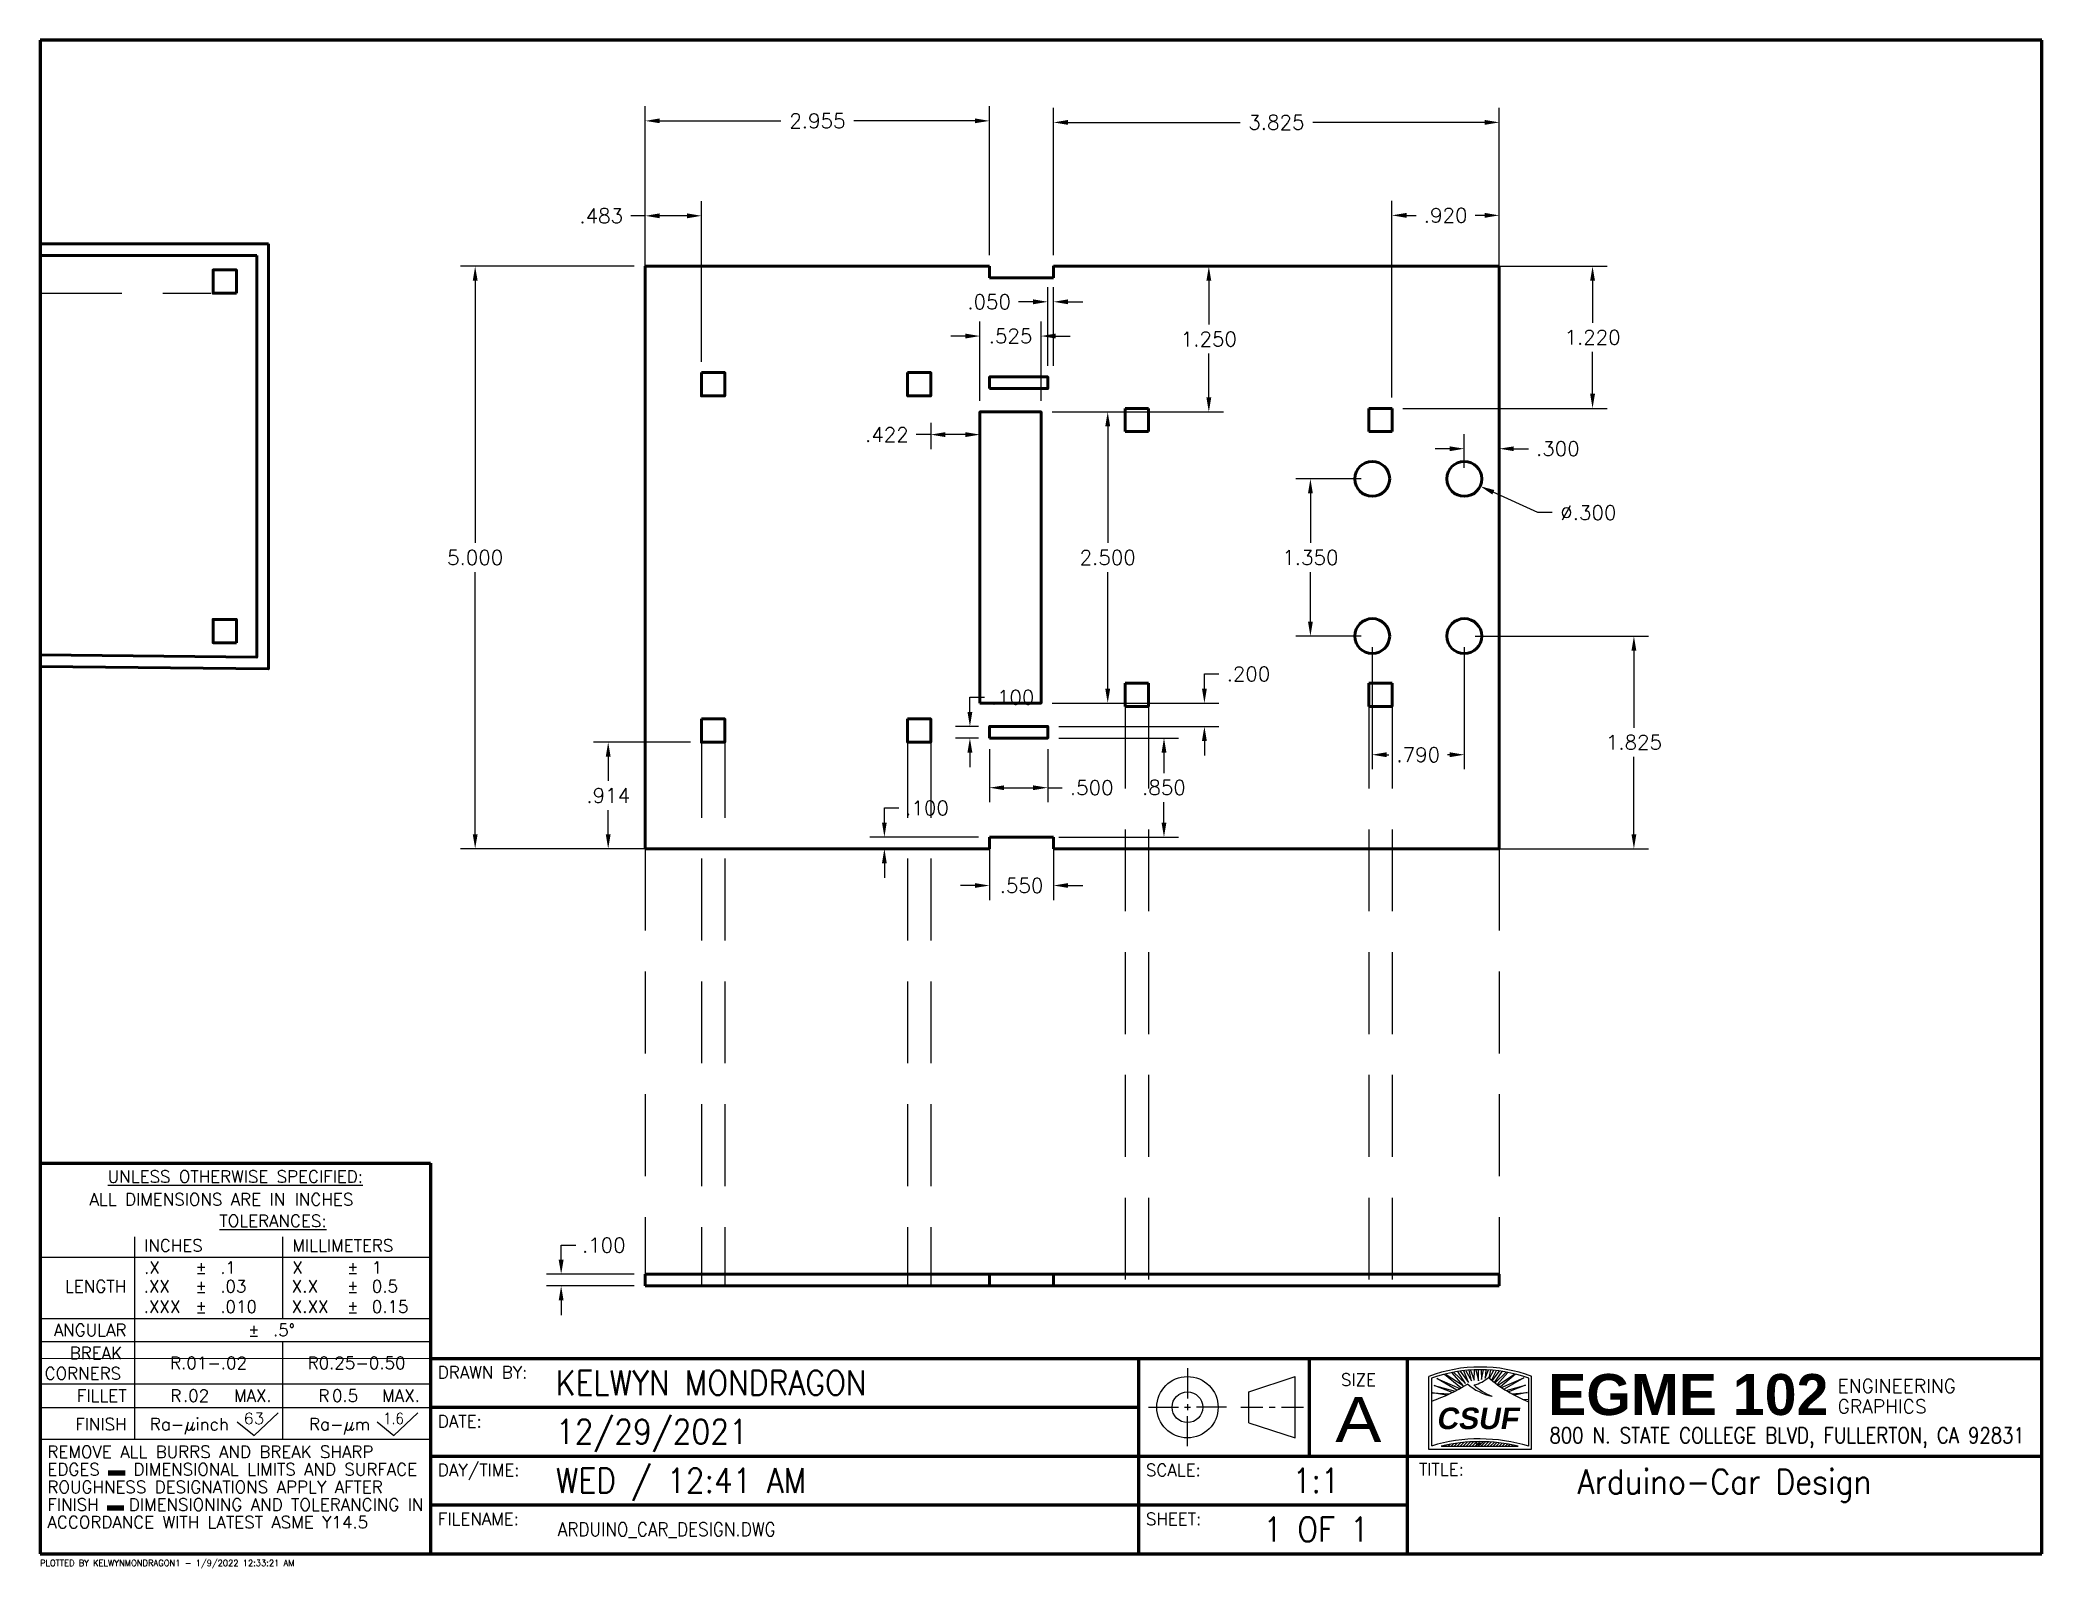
# Paper-space layout 'ANSI A' of a CAD drawing. Header units: inches. Extents: x 0.4 to 10.7, y 0.3 to 8.2.
# The model-space entities are those that its viewports show. They can reach past a viewport. Long polylines and large blocks are cut down to what shows.
import ezdxf
from ezdxf.enums import TextEntityAlignment as Align

# ---------------------------------------------------------------- set-up
doc = ezdxf.new("R2010")
doc.units = ezdxf.units.IN
doc.header["$MEASUREMENT"] = 0
doc.linetypes.add('HIDDEN', pattern=[0.375, 0.25, -0.125])
doc.layers.get('Defpoints').update_dxf_attribs({"lineweight": 30})
for name, color, linetype, lineweight in [('1.007_TEXT_AND_DIMENSIONS', 7, 'HIDDEN', 30), ('1.011_OBJECT', 11, 'Continuous', 60), ('1.051_OBJECT', 51, 'Continuous', 60), ('1.091_OBJECT', 91, 'Continuous', 60), ('1.221_HIDDEN', 221, 'HIDDEN', 30), ('TblockLine', 40, 'Continuous', 90)]:
    doc.layers.add(name, color=color, linetype=linetype, lineweight=lineweight)
doc.layers.add('A.240_NON-PLOTTING', color=240, linetype='Continuous', plot=False)
doc.layers.add('TblockText', color=7, linetype='Continuous')
doc.styles.add('ME102-simplex', font='simplex.shx')
doc.styles.add('SIMPLEX', font='simplex', dxfattribs={"height": 0.125})
doc.styles.add('Tblock1', font='romans.shx')
doc.styles.add('Tblock2', font='swissbo.ttf')
doc.styles.add('Tblock3', font='swiss.ttf')
doc.dimstyles.new('ME102-inch', dxfattribs={"dimtxt": 0.125, "dimasz": 0.125, "dimexe": 0.125, "dimexo": 0.09375, "dimgap": 0.0625, "dimtad": 0, "dimtih": 1, "dimtoh": 1, "dimdec": 3, "dimzin": 4, "dimdsep": 46, "dimtxsty": 'ME102-simplex', "dimcen": 0, "dimadec": 3, "dimazin": 0, "dimtfac": 1, "dimtdec": 3, "dimtofl": 0, "dimtmove": 0, "dimatfit": 3, "dimfxl": 1, "dimtolj": 1, "dimtzin": 4, "dimarcsym": 0})

psp = doc.layouts.new('ANSI A')

msp = doc.modelspace()

# ---------------------------------------------------------------- blocks, each defined once
blk = doc.blocks.new('EGME102-A_TBLK ANSI A.dwt')
at = {"layer": 'TblockText', "lineweight": 0}
h = blk.add_hatch(dxfattribs=at)
h.set_pattern_fill('ANSI31', color=256, scale=0.087)
h.paths.add_polyline_path([(7.55, 0.925), (7.943, 0.925, 0.119633)])
h.paths.add_polyline_path([(7.724, 0.928), (7.769, 0.928), (7.769, 0.946), (7.724, 0.946)], flags=24)
at = {"layer": 'TblockLine'}
for p, q in [((10.625, 8.125), (0.375, 8.125)), ((0.375, 8.125), (0.375, 0.375)), ((10.625, 0.375), (10.625, 8.125)), ((0.375, 2.375), (0.375, 0.375)), ((0.375, 2.375), (2.375, 2.375)), ((2.375, 2.375), (2.375, 0.375)), ((2.375, 1.375), (10.625, 1.375)), ((2.375, 1.375), (2.375, 0.375)), ((6, 1.375), (6, 0.375)), ((6.875, 0.875), (6.875, 1.375)), ((7.375, 1.375), (7.375, 0.375)), ((2.375, 1.125), (6, 1.125)), ((2.375, 0.875), (10.625, 0.875)), ((2.375, 0.625), (7.375, 0.625)), ((0.375, 0.375), (10.625, 0.375))]:
    blk.add_line(p, q, dxfattribs=at)
at = {"layer": 'TblockText'}
for p, q in [((0.858, 1.997), (0.858, 0.961)), ((1.617, 1.997), (1.617, 1.58)), ((0.375, 1.893), (2.375, 1.893)), ((0.375, 1.58), (2.375, 1.58)), ((0.375, 1.461), (2.375, 1.461)), ((1.617, 1.461), (1.617, 0.961)), ((0.375, 1.244), (2.375, 1.244)), ((6.25, 1.325), (6.25, 1.17)), ((6.565, 1.204), (6.801, 1.282)), ((6.801, 0.968), (6.801, 1.282)), ((7.485, 1.283), (7.485, 0.911)), ((7.5, 1.273), (7.5, 0.927)), ((7.998, 0.925), (7.998, 1.273)), ((8.012, 0.911), (8.012, 1.283)), ((6.25, 1.141), (6.25, 1.11)), ((6.565, 1.046), (6.565, 1.204)), ((0.375, 1.124), (2.375, 1.124)), ((1.385, 1.051), (1.472, 0.98)), ((1.472, 0.98), (1.594, 1.097)), ((2.101, 1.051), (2.187, 0.98)), ((2.187, 0.98), (2.309, 1.097)), ((6.05, 1.125), (6.205, 1.125)), ((6.235, 1.125), (6.266, 1.125)), ((6.25, 0.925), (6.25, 1.08)), ((6.45, 1.125), (6.296, 1.125)), ((6.523, 1.125), (6.636, 1.125)), ((6.565, 1.046), (6.801, 0.968)), ((6.668, 1.125), (6.699, 1.125)), ((6.731, 1.125), (6.844, 1.125)), ((0.375, 0.961), (2.375, 0.961)), ((7.55, 0.925), (7.943, 0.925)), ((7.485, 0.911), (8.012, 0.911))]:
    blk.add_line(p, q, dxfattribs=at)
for points in [[(7.606, 1.2), (7.514, 1.237), (7.621, 1.208)], [(7.629, 1.213), (7.526, 1.272), (7.645, 1.221)], [(7.65, 1.224), (7.566, 1.293)], [(7.575, 1.293), (7.661, 1.236), (7.605, 1.302)], [(7.613, 1.304), (7.673, 1.247), (7.635, 1.308)], [(7.646, 1.309), (7.689, 1.252), (7.665, 1.312)], [(7.675, 1.311), (7.704, 1.26), (7.692, 1.315)], [(7.7, 1.315), (7.718, 1.264), (7.719, 1.316)], [(7.727, 1.317), (7.74, 1.261), (7.741, 1.317)], [(7.753, 1.317), (7.755, 1.267), (7.765, 1.317)], [(7.778, 1.316), (7.774, 1.273), (7.791, 1.316)], [(7.802, 1.315), (7.793, 1.275)], [(7.796, 1.273), (7.818, 1.314)], [(7.83, 1.312), (7.807, 1.264)], [(7.811, 1.261), (7.848, 1.31)], [(7.859, 1.308), (7.821, 1.252)], [(7.825, 1.25), (7.882, 1.305)], [(7.891, 1.303), (7.836, 1.241)], [(7.84, 1.238), (7.924, 1.295)], [(7.929, 1.294), (7.853, 1.229)], [(7.858, 1.226), (7.973, 1.276), (7.871, 1.217)], [(7.881, 1.211), (7.98, 1.238), (7.893, 1.204)], [(7.577, 1.187), (7.505, 1.198), (7.591, 1.193)], [(7.911, 1.193), (7.991, 1.2), (7.922, 1.187)], [(7.964, 1.167), (7.995, 1.165), (7.972, 1.163)]]:
    blk.add_lwpolyline(points, dxfattribs=at)
for radius in [0.157, 0.0787]:
    blk.add_circle((6.25, 1.125), radius, dxfattribs=at)
for centre, radius, start, end in [((7.749, 0.589), 0.742, 69.2053, 110.7947), ((7.749, 0.589), 0.728, 69.9912, 110.0088), ((7.25, 1.922), 0.805, 288.093, 302.5994), ((7.869, 1.457), 0.282, 228.999, 257.8709), ((7.682, 1.394), 0.159, 283.0909, 313.0541), ((7.908, 1.44), 0.277, 226.4144, 249.0343), ((8.257, 1.816), 0.712, 229.0214, 248.66), ((7.746, 0.114), 0.849, 72.7824, 106.8706), ((7.746, 0.114), 0.835, 76.356, 103.644)]:
    blk.add_arc(centre, radius, start, end, dxfattribs=at)
at = {"layer": 'TblockText', "style": 'SIMPLEX'}
for s, p in [('%%UUNLESS OTHERWISE SPECIFIED:', (1.375, 2.275)), ('%%UTOLERANCES:', (1.568, 2.048))]:
    blk.add_text(s, height=0.0625, dxfattribs=at).set_placement(p, align=Align.CENTER)
for s, p in [('ALL DIMENSIONS ARE IN', (1.63, 2.189)), ('ANGULAR', (0.818, 1.52)), ('FILLET', (0.818, 1.184))]:
    blk.add_text(s, height=0.0625, dxfattribs=at).set_placement(p, align=Align.MIDDLE_RIGHT)
at = {"layer": 'TblockText'}
for s, height, style, p in [('INCHES', 0.0625, 'SIMPLEX', (0.908, 1.922)), ('MILLIMETERS', 0.0625, 'SIMPLEX', (1.667, 1.922)), ('.X', 0.0625, 'SIMPLEX', (0.908, 1.809)), ('%%P', 0.0625, 'SIMPLEX', (1.171, 1.809)), ('X', 0.0625, 'SIMPLEX', (1.667, 1.809)), ('%%P', 0.0625, 'SIMPLEX', (1.947, 1.809)), ('.XX', 0.0625, 'SIMPLEX', (0.906, 1.713)), ('%%P', 0.0625, 'SIMPLEX', (1.171, 1.713)), ('X.X', 0.0625, 'SIMPLEX', (1.664, 1.713)), ('%%P', 0.0625, 'SIMPLEX', (1.947, 1.713)), ('.XXX', 0.0625, 'SIMPLEX', (0.906, 1.609)), ('%%P', 0.0625, 'SIMPLEX', (1.171, 1.609)), ('X.XX', 0.0625, 'SIMPLEX', (1.664, 1.609)), ('%%P', 0.0625, 'SIMPLEX', (1.947, 1.609)), ('%%P', 0.0625, 'SIMPLEX', (1.44, 1.489)), ('BREAK', 0.0625, 'SIMPLEX', (0.527, 1.371)), ('DRAWN BY:', 0.0625, 'Tblock1', (2.412, 1.272)), ('CORNERS', 0.0625, 'SIMPLEX', (0.399, 1.267)), ('EGME 102', 0.21, 'Tblock2', (8.097, 1.085)), ('ENGINEERING', 0.07, 'Tblock1', (9.579, 1.199)), ('GRAPHICS', 0.07, 'Tblock1', (9.579, 1.094)), ('DATE:', 0.0625, 'Tblock1', (2.412, 1.022)), ('DAY/TIME:', 0.0625, 'Tblock1', (2.412, 0.772)), ('SCALE:', 0.0625, 'Tblock1', (6.037, 0.772)), ('FILENAME:', 0.0625, 'Tblock1', (2.412, 0.522)), ('SHEET:', 0.0625, 'Tblock1', (6.037, 0.522)), ('PLOTTED BY KELWYNMONDRAGON1 - 1/9/2022 12:33:21 AM', 0.03125, 'SIMPLEX', (0.375, 0.312))]:
    blk.add_text(s, height=height, dxfattribs=dict(at, style=style)).set_placement(p)
at = {"layer": 'TblockText', "style": 'SIMPLEX'}
for s, p in [('LENGTH', (0.816, 1.713)), ('FINISH', (0.818, 1.007)), ('Ra-μinch', (1.342, 1.007)), ('Ra-μm', (2.066, 1.007))]:
    blk.add_text(s, height=0.0625, dxfattribs=at).set_placement(p, align=Align.RIGHT)
at = {"layer": 'TblockText', "style": 'Tblock1'}
for s, p in [('SIZE', (7.125, 1.266)), ('TITLE:', (7.55, 0.807))]:
    blk.add_text(s, height=0.0625, dxfattribs=at).set_placement(p, align=Align.MIDDLE)
at = {"layer": 'TblockText', "style": 'SIMPLEX'}
for s, p in [('R', (1.042, 1.184)), ('MAX.', (1.368, 1.184)), ('R', (1.801, 1.184)), ('MAX.', (2.127, 1.184))]:
    blk.add_text(s, height=0.0625, dxfattribs=at).set_placement(p, align=Align.MIDDLE_LEFT)
at = {"layer": 'TblockText', "style": 'Tblock3', "width": 1.1}
blk.add_text('A', height=0.23, dxfattribs=at).set_placement((7.125, 1.062), align=Align.MIDDLE)
at = {"layer": 'TblockText', "style": 'Tblock2', "oblique": 10}
blk.add_text('CSUF', height=0.11, dxfattribs=at).set_placement((7.732, 1.013), align=Align.CENTER)
at = {"layer": 'TblockText', "lineweight": 0, "style": 'ME102-simplex'}
blk.add_text('SP17', height=0.0118, dxfattribs=at).set_placement((7.746, 0.937), align=Align.MIDDLE_CENTER)
at = {"layer": 'TblockText', "style": 'Tblock1', "width": 0.738434}
blk.add_text('800 N. STATE COLLEGE BLVD, FULLERTON, CA 92831', height=0.08, dxfattribs=at).set_placement((8.104, 0.941), (10.537, 0.941), align=Align.FIT)
at = {"layer": 'TblockText', "style": 'Tblock1', "width": 0.9}
blk.add_text('ARDUINO_CAR_DESIGN.DWG', height=0.07, dxfattribs=at).set_placement((3.026, 0.5), align=Align.MIDDLE_LEFT)
at = {"layer": 'TblockText', "insert": (0.413, 0.928), "char_height": 0.0625, "width": 1.94526, "attachment_point": 1, "line_spacing_factor": 0.864, "style": 'ME102-simplex'}
blk.add_mtext('REMOVE ALL BURRS AND BREAK SHARP EDGES {\\fArial|b0|i0|c0|p34;▬} DIMENSIONAL LIMITS AND SURFACE ROUGHNESS DESIGNATIONS APPLY AFTER FINISH {\\fArial|b0|i0|c0|p34;▬ }DIMENSIONING AND TOLERANCING IN ACCORDANCE WITH LATEST ASME Y14.5', dxfattribs=at)
at = {"layer": 'TblockText', "style": 'SIMPLEX'}
for tag, p in [('<IN_OR_MM>', (1.679, 2.189)), ('.02', (1.107, 1.184)), ('0.5', (1.87, 1.184))]:
    blk.add_attdef(tag, text='', height=0.0625, dxfattribs=at).set_placement(p, align=Align.MIDDLE_LEFT)
for tag, p in [('1PLC', (1.298, 1.809)), ('1PLC', (2.074, 1.809)), ('2PLC', (1.298, 1.713)), ('2PLC', (2.074, 1.713)), ('3PLC', (1.298, 1.609)), ('3PLC', (2.074, 1.609)), ('ANG', (1.568, 1.489))]:
    blk.add_attdef(tag, p, '', height=0.0625, dxfattribs=at)
for tag, p in [('R.01-.02', (1.238, 1.352)), ('R0.25-0.50', (1.996, 1.352))]:
    blk.add_attdef(tag, text='', height=0.0625, dxfattribs=at).set_placement(p, align=Align.MIDDLE)
at = {"layer": 'TblockText', "style": 'Tblock1', "width": 0.9}
for tag, p in [('DRAWN-BY', (3.015, 1.25)), ('DATE-DRAWN', (3.015, 1)), ('DAY-TIME', (3.015, 0.75))]:
    blk.add_attdef(tag, text='', height=0.125, dxfattribs=at).set_placement(p, align=Align.MIDDLE_LEFT)
at = {"layer": 'TblockText', "style": 'SIMPLEX'}
for tag, width, p, p2 in [('63', 1.140411, (1.417, 1.039), (1.523, 1.039)), ('1.6', 0.994205, (2.132, 1.039), (2.238, 1.039))]:
    blk.add_attdef(tag, text='', height=0.0573, dxfattribs=dict(at, width=width)).set_placement(p, p2, align=Align.FIT)
at = {"layer": 'TblockText', "style": 'Tblock1', "width": 0.9}
for tag, p in [('SCALE', (6.909, 0.75)), ('TITLE-LINE-1', (9, 0.726)), ('SHEET', (6.909, 0.5)), ('TITLE-LINE-2', (9, 0.524))]:
    blk.add_attdef(tag, text='', height=0.125, dxfattribs=at).set_placement(p, align=Align.MIDDLE)
blk = doc.blocks.new('*D92')
at = {"layer": '1.007_TEXT_AND_DIMENSIONS', "color": 0, "linetype": 'ByBlock', "lineweight": -2, "transparency": 16777216}
for p, q in [((75.256, 9.603), (75.256, 10.882)), ((78.211, 9.603), (78.211, 10.882)), ((75.381, 10.757), (76.421, 10.757)), ((78.086, 10.757), (77.046, 10.757))]:
    blk.add_line(p, q, dxfattribs=at)
at = {"layer": '1.007_TEXT_AND_DIMENSIONS', "color": 0, "transparency": 16777216}
for points in [[(75.381, 10.778), (75.381, 10.737), (75.256, 10.757)], [(78.086, 10.778), (78.086, 10.737), (78.211, 10.757)]]:
    blk.add_solid(points, dxfattribs=at)
at = {"layer": 'Defpoints', "color": 0, "transparency": 16777216}
for p in [(78.211, 10.757), (75.256, 9.509), (78.211, 9.509)]:
    blk.add_point(p, dxfattribs=at)
at = {"layer": '1.007_TEXT_AND_DIMENSIONS', "color": 0, "transparency": 16777216, "insert": (76.734, 10.757), "char_height": 0.125, "attachment_point": 5, "style": 'ME102-simplex'}
blk.add_mtext('\\A1;2.955', dxfattribs=at)
blk = doc.blocks.new('*D93')
at = {"layer": '1.007_TEXT_AND_DIMENSIONS', "color": 0, "linetype": 'ByBlock', "lineweight": -2, "transparency": 16777216}
for p, q in [((78.761, 9.603), (78.761, 10.869)), ((82.587, 9.603), (82.587, 10.869)), ((78.886, 10.744), (80.362, 10.744)), ((82.462, 10.744), (80.987, 10.744))]:
    blk.add_line(p, q, dxfattribs=at)
at = {"layer": '1.007_TEXT_AND_DIMENSIONS', "color": 0, "transparency": 16777216}
for points in [[(78.886, 10.765), (78.886, 10.723), (78.761, 10.744)], [(82.462, 10.765), (82.462, 10.723), (82.587, 10.744)]]:
    blk.add_solid(points, dxfattribs=at)
at = {"layer": 'Defpoints', "color": 0, "transparency": 16777216}
for p in [(82.587, 10.744), (78.761, 9.509), (82.587, 9.509)]:
    blk.add_point(p, dxfattribs=at)
at = {"layer": '1.007_TEXT_AND_DIMENSIONS', "color": 0, "transparency": 16777216, "insert": (80.674, 10.744), "char_height": 0.125, "attachment_point": 5, "style": 'ME102-simplex'}
blk.add_mtext('\\A1;3.825', dxfattribs=at)
blk = doc.blocks.new('*D94')
at = {"layer": '1.007_TEXT_AND_DIMENSIONS', "color": 0, "linetype": 'ByBlock', "lineweight": -2, "transparency": 16777216}
for p, q in [((75.162, 9.509), (73.671, 9.509)), ((73.796, 9.384), (73.796, 7.134)), ((73.796, 4.634), (73.796, 6.884)), ((75.162, 4.509), (73.671, 4.509))]:
    blk.add_line(p, q, dxfattribs=at)
at = {"layer": '1.007_TEXT_AND_DIMENSIONS', "color": 0, "transparency": 16777216}
for points in [[(73.775, 9.384), (73.817, 9.384), (73.796, 9.509)], [(73.775, 4.634), (73.817, 4.634), (73.796, 4.509)]]:
    blk.add_solid(points, dxfattribs=at)
at = {"layer": 'Defpoints', "color": 0, "transparency": 16777216}
for p in [(73.796, 9.509), (75.256, 9.509), (75.256, 4.509)]:
    blk.add_point(p, dxfattribs=at)
at = {"layer": '1.007_TEXT_AND_DIMENSIONS', "color": 0, "transparency": 16777216, "insert": (73.796, 7.009), "char_height": 0.125, "attachment_point": 5, "style": 'ME102-simplex'}
blk.add_mtext('\\A1;5.000', dxfattribs=at)
blk = doc.blocks.new('*D95')
at = {"layer": '1.007_TEXT_AND_DIMENSIONS', "color": 0, "linetype": 'ByBlock', "lineweight": -2, "transparency": 16777216}
for p, q in [((77.309, 4.734), (77.309, 4.859)), ((77.309, 4.859), (77.434, 4.859)), ((78.118, 4.609), (77.184, 4.609)), ((78.118, 4.509), (77.184, 4.509)), ((77.309, 4.384), (77.309, 4.259))]:
    blk.add_line(p, q, dxfattribs=at)
at = {"layer": '1.007_TEXT_AND_DIMENSIONS', "color": 0, "transparency": 16777216}
for points in [[(77.288, 4.734), (77.329, 4.734), (77.309, 4.609)], [(77.288, 4.384), (77.329, 4.384), (77.309, 4.509)]]:
    blk.add_solid(points, dxfattribs=at)
at = {"layer": 'Defpoints', "color": 0, "transparency": 16777216}
for p in [(77.309, 4.509), (78.211, 4.609), (78.211, 4.509)]:
    blk.add_point(p, dxfattribs=at)
at = {"layer": '1.007_TEXT_AND_DIMENSIONS', "color": 0, "transparency": 16777216, "insert": (77.675, 4.859), "char_height": 0.125, "attachment_point": 5, "style": 'ME102-simplex'}
blk.add_mtext('\\A1;.100', dxfattribs=at)
blk = doc.blocks.new('*D96')
at = {"layer": '1.007_TEXT_AND_DIMENSIONS', "color": 0, "linetype": 'ByBlock', "lineweight": -2, "transparency": 16777216}
for p, q in [((78.211, 4.515), (78.211, 4.068)), ((78.761, 4.515), (78.761, 4.068)), ((78.086, 4.193), (77.961, 4.193)), ((78.886, 4.193), (79.011, 4.193))]:
    blk.add_line(p, q, dxfattribs=at)
at = {"layer": '1.007_TEXT_AND_DIMENSIONS', "color": 0, "transparency": 16777216}
for points in [[(78.086, 4.214), (78.086, 4.173), (78.211, 4.193)], [(78.886, 4.214), (78.886, 4.173), (78.761, 4.193)]]:
    blk.add_solid(points, dxfattribs=at)
at = {"layer": 'Defpoints', "color": 0, "transparency": 16777216}
for p in [(78.211, 4.609), (78.761, 4.609), (78.761, 4.193)]:
    blk.add_point(p, dxfattribs=at)
at = {"layer": '1.007_TEXT_AND_DIMENSIONS', "color": 0, "transparency": 16777216, "insert": (78.486, 4.193), "char_height": 0.125, "attachment_point": 5, "style": 'ME102-simplex'}
blk.add_mtext('\\A1;.550', dxfattribs=at)
blk = doc.blocks.new('*D97')
at = {"layer": '1.007_TEXT_AND_DIMENSIONS', "color": 0, "linetype": 'ByBlock', "lineweight": -2, "transparency": 16777216}
for p, q in [((82.917, 7.394), (82.536, 7.569)), ((83.042, 7.394), (82.917, 7.394))]:
    blk.add_line(p, q, dxfattribs=at)
at = {"layer": '1.007_TEXT_AND_DIMENSIONS', "color": 0, "transparency": 16777216}
blk.add_solid([(82.545, 7.588), (82.528, 7.55), (82.423, 7.621)], dxfattribs=at)
at = {"layer": 'Defpoints', "color": 0, "transparency": 16777216}
for p in [(82.15, 7.747), (82.423, 7.621)]:
    blk.add_point(p, dxfattribs=at)
at = {"layer": '1.007_TEXT_AND_DIMENSIONS', "color": 0, "transparency": 16777216, "insert": (83.352, 7.394), "char_height": 0.125, "attachment_point": 5, "style": 'ME102-simplex'}
blk.add_mtext('\\A1;∅.300', dxfattribs=at)
blk = doc.blocks.new('*D98')
at = {"layer": '1.007_TEXT_AND_DIMENSIONS', "color": 0, "linetype": 'ByBlock', "lineweight": -2, "transparency": 16777216}
for p, q in [((78.748, 8.259), (79.351, 8.259)), ((79.226, 8.134), (79.226, 7.134)), ((79.226, 5.884), (79.226, 6.884)), ((78.748, 5.759), (79.351, 5.759))]:
    blk.add_line(p, q, dxfattribs=at)
at = {"layer": '1.007_TEXT_AND_DIMENSIONS', "color": 0, "transparency": 16777216}
for points in [[(79.205, 8.134), (79.247, 8.134), (79.226, 8.259)], [(79.205, 5.884), (79.247, 5.884), (79.226, 5.759)]]:
    blk.add_solid(points, dxfattribs=at)
at = {"layer": 'Defpoints', "color": 0, "transparency": 16777216}
for p in [(78.654, 8.259), (79.226, 8.259), (78.654, 5.759)]:
    blk.add_point(p, dxfattribs=at)
at = {"layer": '1.007_TEXT_AND_DIMENSIONS', "color": 0, "transparency": 16777216, "insert": (79.226, 7.009), "char_height": 0.125, "attachment_point": 5, "style": 'ME102-simplex'}
blk.add_mtext('\\A1;2.500', dxfattribs=at)
blk = doc.blocks.new('*D99')
at = {"layer": '1.007_TEXT_AND_DIMENSIONS', "color": 0, "linetype": 'ByBlock', "lineweight": -2, "transparency": 16777216}
for p, q in [((78.129, 8.353), (78.129, 9.035)), ((78.654, 8.353), (78.654, 9.035)), ((78.004, 8.91), (77.879, 8.91)), ((78.779, 8.91), (78.904, 8.91))]:
    blk.add_line(p, q, dxfattribs=at)
at = {"layer": '1.007_TEXT_AND_DIMENSIONS', "color": 0, "transparency": 16777216}
for points in [[(78.004, 8.931), (78.004, 8.889), (78.129, 8.91)], [(78.779, 8.931), (78.779, 8.889), (78.654, 8.91)]]:
    blk.add_solid(points, dxfattribs=at)
at = {"layer": 'Defpoints', "color": 0, "transparency": 16777216}
for p in [(78.129, 8.91), (78.129, 8.259), (78.654, 8.259)]:
    blk.add_point(p, dxfattribs=at)
at = {"layer": '1.007_TEXT_AND_DIMENSIONS', "color": 0, "transparency": 16777216, "insert": (78.392, 8.91), "char_height": 0.125, "attachment_point": 5, "style": 'ME102-simplex'}
blk.add_mtext('\\A1;.525', dxfattribs=at)
blk = doc.blocks.new('*D100')
at = {"layer": '1.007_TEXT_AND_DIMENSIONS', "color": 0, "linetype": 'ByBlock', "lineweight": -2, "transparency": 16777216}
for p, q in [((78.043, 5.684), (78.043, 5.809)), ((78.043, 5.809), (78.168, 5.809)), ((78.118, 5.559), (77.918, 5.559)), ((78.118, 5.459), (77.918, 5.459)), ((78.043, 5.334), (78.043, 5.209))]:
    blk.add_line(p, q, dxfattribs=at)
at = {"layer": '1.007_TEXT_AND_DIMENSIONS', "color": 0, "transparency": 16777216}
for points in [[(78.022, 5.684), (78.064, 5.684), (78.043, 5.559)], [(78.022, 5.334), (78.064, 5.334), (78.043, 5.459)]]:
    blk.add_solid(points, dxfattribs=at)
at = {"layer": 'Defpoints', "color": 0, "transparency": 16777216}
for p in [(78.043, 5.559), (78.211, 5.559), (78.211, 5.459)]:
    blk.add_point(p, dxfattribs=at)
at = {"layer": '1.007_TEXT_AND_DIMENSIONS', "color": 0, "transparency": 16777216, "insert": (78.409, 5.809), "char_height": 0.125, "attachment_point": 5, "style": 'ME102-simplex'}
blk.add_mtext('\\A1;.100', dxfattribs=at)
blk = doc.blocks.new('*D101')
at = {"layer": '1.007_TEXT_AND_DIMENSIONS', "color": 0, "linetype": 'ByBlock', "lineweight": -2, "transparency": 16777216}
for p, q in [((78.211, 5.365), (78.211, 4.908)), ((78.711, 5.365), (78.711, 4.908)), ((78.336, 5.033), (78.586, 5.033)), ((78.711, 5.033), (78.836, 5.033))]:
    blk.add_line(p, q, dxfattribs=at)
at = {"layer": '1.007_TEXT_AND_DIMENSIONS', "color": 0, "transparency": 16777216}
for points in [[(78.336, 5.053), (78.336, 5.012), (78.211, 5.033)], [(78.586, 5.053), (78.586, 5.012), (78.711, 5.033)]]:
    blk.add_solid(points, dxfattribs=at)
at = {"layer": 'Defpoints', "color": 0, "transparency": 16777216}
for p in [(78.211, 5.459), (78.711, 5.459), (78.711, 5.033)]:
    blk.add_point(p, dxfattribs=at)
at = {"layer": '1.007_TEXT_AND_DIMENSIONS', "color": 0, "transparency": 16777216, "insert": (79.089, 5.033), "char_height": 0.125, "attachment_point": 5, "style": 'ME102-simplex'}
blk.add_mtext('\\A1;.500', dxfattribs=at)
blk = doc.blocks.new('*D102')
at = {"layer": '1.007_TEXT_AND_DIMENSIONS', "color": 0, "linetype": 'ByBlock', "lineweight": -2, "transparency": 16777216}
for p, q in [((78.805, 5.459), (79.834, 5.459)), ((79.709, 5.334), (79.709, 5.159)), ((79.709, 4.734), (79.709, 4.909)), ((78.805, 4.609), (79.834, 4.609))]:
    blk.add_line(p, q, dxfattribs=at)
at = {"layer": '1.007_TEXT_AND_DIMENSIONS', "color": 0, "transparency": 16777216}
for points in [[(79.688, 5.334), (79.73, 5.334), (79.709, 5.459)], [(79.688, 4.734), (79.73, 4.734), (79.709, 4.609)]]:
    blk.add_solid(points, dxfattribs=at)
at = {"layer": 'Defpoints', "color": 0, "transparency": 16777216}
for p in [(78.711, 5.459), (78.711, 4.609), (79.709, 4.609)]:
    blk.add_point(p, dxfattribs=at)
at = {"layer": '1.007_TEXT_AND_DIMENSIONS', "color": 0, "transparency": 16777216, "insert": (79.709, 5.034), "char_height": 0.125, "attachment_point": 5, "style": 'ME102-simplex'}
blk.add_mtext('\\A1;.850', dxfattribs=at)
blk = doc.blocks.new('*D103')
at = {"layer": '1.007_TEXT_AND_DIMENSIONS', "color": 0, "linetype": 'ByBlock', "lineweight": -2, "transparency": 16777216}
for p, q in [((78.711, 8.653), (78.711, 9.329)), ((78.761, 8.653), (78.761, 9.329)), ((78.586, 9.204), (78.461, 9.204)), ((78.886, 9.204), (79.011, 9.204))]:
    blk.add_line(p, q, dxfattribs=at)
at = {"layer": '1.007_TEXT_AND_DIMENSIONS', "color": 0, "transparency": 16777216}
for points in [[(78.586, 9.225), (78.586, 9.183), (78.711, 9.204)], [(78.886, 9.225), (78.886, 9.183), (78.761, 9.204)]]:
    blk.add_solid(points, dxfattribs=at)
at = {"layer": 'Defpoints', "color": 0, "transparency": 16777216}
for p in [(78.761, 9.204), (78.711, 8.559), (78.761, 8.559)]:
    blk.add_point(p, dxfattribs=at)
at = {"layer": '1.007_TEXT_AND_DIMENSIONS', "color": 0, "transparency": 16777216, "insert": (78.208, 9.204), "char_height": 0.125, "attachment_point": 5, "style": 'ME102-simplex'}
blk.add_mtext('\\A1;.050', dxfattribs=at)
blk = doc.blocks.new('*D83')
at = {"layer": '1.007_TEXT_AND_DIMENSIONS', "color": 0, "linetype": 'ByBlock', "lineweight": -2, "transparency": 16777216}
for p, q in [((81.496, 6.24), (81.496, 5.191)), ((82.287, 6.24), (82.287, 5.191)), ((81.621, 5.316), (81.639, 5.316)), ((82.162, 5.316), (82.144, 5.316))]:
    blk.add_line(p, q, dxfattribs=at)
at = {"layer": '1.007_TEXT_AND_DIMENSIONS', "color": 0, "transparency": 16777216}
for points in [[(81.621, 5.337), (81.621, 5.295), (81.496, 5.316)], [(82.162, 5.337), (82.162, 5.295), (82.287, 5.316)]]:
    blk.add_solid(points, dxfattribs=at)
at = {"layer": 'Defpoints', "color": 0, "transparency": 16777216}
for p in [(81.496, 6.334), (82.287, 6.334), (82.287, 5.316)]:
    blk.add_point(p, dxfattribs=at)
at = {"layer": '1.007_TEXT_AND_DIMENSIONS', "color": 0, "transparency": 16777216, "insert": (81.892, 5.316), "char_height": 0.125, "attachment_point": 5, "style": 'ME102-simplex'}
blk.add_mtext('\\A1;.790', dxfattribs=at)
blk = doc.blocks.new('*D84')
at = {"layer": '1.007_TEXT_AND_DIMENSIONS', "color": 0, "linetype": 'ByBlock', "lineweight": -2, "transparency": 16777216}
for p, q in [((81.403, 7.684), (80.841, 7.684)), ((80.966, 7.559), (80.966, 7.134)), ((80.966, 6.459), (80.966, 6.884)), ((81.403, 6.334), (80.841, 6.334))]:
    blk.add_line(p, q, dxfattribs=at)
at = {"layer": '1.007_TEXT_AND_DIMENSIONS', "color": 0, "transparency": 16777216}
for points in [[(80.945, 7.559), (80.987, 7.559), (80.966, 7.684)], [(80.945, 6.459), (80.987, 6.459), (80.966, 6.334)]]:
    blk.add_solid(points, dxfattribs=at)
at = {"layer": 'Defpoints', "color": 0, "transparency": 16777216}
for p in [(81.496, 7.684), (80.966, 6.334), (81.496, 6.334)]:
    blk.add_point(p, dxfattribs=at)
at = {"layer": '1.007_TEXT_AND_DIMENSIONS', "color": 0, "transparency": 16777216, "insert": (80.966, 7.009), "char_height": 0.125, "attachment_point": 5, "style": 'ME102-simplex'}
blk.add_mtext('\\A1;1.350', dxfattribs=at)
blk = doc.blocks.new('*D85')
at = {"layer": '1.007_TEXT_AND_DIMENSIONS', "color": 0, "linetype": 'ByBlock', "lineweight": -2, "transparency": 16777216}
for p, q in [((78.748, 9.509), (80.219, 9.509)), ((80.094, 9.384), (80.094, 9.009)), ((80.094, 8.384), (80.094, 8.759)), ((78.748, 8.259), (80.219, 8.259))]:
    blk.add_line(p, q, dxfattribs=at)
at = {"layer": '1.007_TEXT_AND_DIMENSIONS', "color": 0, "transparency": 16777216}
for points in [[(80.073, 9.384), (80.115, 9.384), (80.094, 9.509)], [(80.073, 8.384), (80.115, 8.384), (80.094, 8.259)]]:
    blk.add_solid(points, dxfattribs=at)
at = {"layer": 'Defpoints', "color": 0, "transparency": 16777216}
for p in [(78.654, 9.509), (80.094, 9.509), (78.654, 8.259)]:
    blk.add_point(p, dxfattribs=at)
at = {"layer": '1.007_TEXT_AND_DIMENSIONS', "color": 0, "transparency": 16777216, "insert": (80.094, 8.884), "char_height": 0.125, "attachment_point": 5, "style": 'ME102-simplex'}
blk.add_mtext('\\A1;1.250', dxfattribs=at)
blk = doc.blocks.new('*D86')
at = {"layer": '1.007_TEXT_AND_DIMENSIONS', "color": 0, "linetype": 'ByBlock', "lineweight": -2, "transparency": 16777216}
for p, q in [((80.056, 5.884), (80.056, 6.009)), ((80.056, 6.009), (80.181, 6.009)), ((78.805, 5.759), (80.181, 5.759)), ((78.805, 5.559), (80.181, 5.559)), ((80.056, 5.434), (80.056, 5.309))]:
    blk.add_line(p, q, dxfattribs=at)
at = {"layer": '1.007_TEXT_AND_DIMENSIONS', "color": 0, "transparency": 16777216}
for points in [[(80.035, 5.884), (80.077, 5.884), (80.056, 5.759)], [(80.035, 5.434), (80.077, 5.434), (80.056, 5.559)]]:
    blk.add_solid(points, dxfattribs=at)
at = {"layer": 'Defpoints', "color": 0, "transparency": 16777216}
for p in [(78.711, 5.759), (80.056, 5.759), (78.711, 5.559)]:
    blk.add_point(p, dxfattribs=at)
at = {"layer": '1.007_TEXT_AND_DIMENSIONS', "color": 0, "transparency": 16777216, "insert": (80.434, 6.009), "char_height": 0.125, "attachment_point": 5, "style": 'ME102-simplex'}
blk.add_mtext('\\A1;.200', dxfattribs=at)
blk = doc.blocks.new('*D87')
at = {"layer": '1.007_TEXT_AND_DIMENSIONS', "color": 0, "linetype": 'ByBlock', "lineweight": -2, "transparency": 16777216}
for p, q in [((82.38, 6.334), (83.868, 6.334)), ((83.743, 6.209), (83.743, 5.547)), ((83.743, 4.634), (83.743, 5.297)), ((82.38, 4.509), (83.868, 4.509))]:
    blk.add_line(p, q, dxfattribs=at)
at = {"layer": '1.007_TEXT_AND_DIMENSIONS', "color": 0, "transparency": 16777216}
for points in [[(83.722, 6.209), (83.764, 6.209), (83.743, 6.334)], [(83.722, 4.634), (83.764, 4.634), (83.743, 4.509)]]:
    blk.add_solid(points, dxfattribs=at)
at = {"layer": 'Defpoints', "color": 0, "transparency": 16777216}
for p in [(82.287, 6.334), (82.287, 4.509), (83.743, 4.509)]:
    blk.add_point(p, dxfattribs=at)
at = {"layer": '1.007_TEXT_AND_DIMENSIONS', "color": 0, "transparency": 16777216, "insert": (83.743, 5.422), "char_height": 0.125, "attachment_point": 5, "style": 'ME102-simplex'}
blk.add_mtext('\\A1;1.825', dxfattribs=at)
blk = doc.blocks.new('*D88')
at = {"layer": '1.007_TEXT_AND_DIMENSIONS', "color": 0, "linetype": 'ByBlock', "lineweight": -2, "transparency": 16777216}
for p, q in [((82.162, 7.943), (82.037, 7.943)), ((82.287, 7.778), (82.287, 8.068)), ((82.587, 7.778), (82.587, 8.068)), ((82.712, 7.943), (82.837, 7.943))]:
    blk.add_line(p, q, dxfattribs=at)
at = {"layer": '1.007_TEXT_AND_DIMENSIONS', "color": 0, "transparency": 16777216}
for points in [[(82.162, 7.963), (82.162, 7.922), (82.287, 7.943)], [(82.712, 7.963), (82.712, 7.922), (82.587, 7.943)]]:
    blk.add_solid(points, dxfattribs=at)
at = {"layer": 'Defpoints', "color": 0, "transparency": 16777216}
for p in [(82.587, 7.943), (82.287, 7.684), (82.587, 7.684)]:
    blk.add_point(p, dxfattribs=at)
at = {"layer": '1.007_TEXT_AND_DIMENSIONS', "color": 0, "transparency": 16777216, "insert": (83.09, 7.943), "char_height": 0.125, "attachment_point": 5, "style": 'ME102-simplex'}
blk.add_mtext('\\A1;.300', dxfattribs=at)
blk = doc.blocks.new('*D89')
at = {"layer": '1.007_TEXT_AND_DIMENSIONS', "color": 0, "linetype": 'ByBlock', "lineweight": -2, "transparency": 16777216}
for p, q in [((81.666, 8.383), (81.666, 10.071)), ((82.587, 8.383), (82.587, 10.071)), ((81.791, 9.946), (81.874, 9.946)), ((82.462, 9.946), (82.379, 9.946))]:
    blk.add_line(p, q, dxfattribs=at)
at = {"layer": '1.007_TEXT_AND_DIMENSIONS', "color": 0, "transparency": 16777216}
for points in [[(81.791, 9.967), (81.791, 9.925), (81.666, 9.946)], [(82.462, 9.967), (82.462, 9.925), (82.587, 9.946)]]:
    blk.add_solid(points, dxfattribs=at)
at = {"layer": 'Defpoints', "color": 0, "transparency": 16777216}
for p in [(82.587, 9.946), (81.666, 8.289), (82.587, 8.289)]:
    blk.add_point(p, dxfattribs=at)
at = {"layer": '1.007_TEXT_AND_DIMENSIONS', "color": 0, "transparency": 16777216, "insert": (82.127, 9.946), "char_height": 0.125, "attachment_point": 5, "style": 'ME102-simplex'}
blk.add_mtext('\\A1;.920', dxfattribs=at)
blk = doc.blocks.new('*D90')
at = {"layer": '1.007_TEXT_AND_DIMENSIONS', "color": 0, "linetype": 'ByBlock', "lineweight": -2, "transparency": 16777216}
for p, q in [((81.76, 9.509), (83.513, 9.509)), ((83.388, 9.384), (83.388, 9.024)), ((83.388, 8.414), (83.388, 8.774)), ((81.76, 8.289), (83.513, 8.289))]:
    blk.add_line(p, q, dxfattribs=at)
at = {"layer": '1.007_TEXT_AND_DIMENSIONS', "color": 0, "transparency": 16777216}
for points in [[(83.367, 9.384), (83.409, 9.384), (83.388, 9.509)], [(83.367, 8.414), (83.409, 8.414), (83.388, 8.289)]]:
    blk.add_solid(points, dxfattribs=at)
at = {"layer": 'Defpoints', "color": 0, "transparency": 16777216}
for p in [(81.666, 9.509), (83.388, 9.509), (81.666, 8.289)]:
    blk.add_point(p, dxfattribs=at)
at = {"layer": '1.007_TEXT_AND_DIMENSIONS', "color": 0, "transparency": 16777216, "insert": (83.388, 8.899), "char_height": 0.125, "attachment_point": 5, "style": 'ME102-simplex'}
blk.add_mtext('\\A1;1.220', dxfattribs=at)
blk = doc.blocks.new('*D91')
at = {"layer": '1.007_TEXT_AND_DIMENSIONS', "color": 0, "linetype": 'ByBlock', "lineweight": -2, "transparency": 16777216}
for p, q in [((74.534, 0.981), (74.534, 1.106)), ((74.534, 1.106), (74.659, 1.106)), ((75.162, 0.856), (74.409, 0.856)), ((75.162, 0.756), (74.409, 0.756)), ((74.534, 0.631), (74.534, 0.506))]:
    blk.add_line(p, q, dxfattribs=at)
at = {"layer": '1.007_TEXT_AND_DIMENSIONS', "color": 0, "transparency": 16777216}
for points in [[(74.513, 0.981), (74.555, 0.981), (74.534, 0.856)], [(74.513, 0.631), (74.555, 0.631), (74.534, 0.756)]]:
    blk.add_solid(points, dxfattribs=at)
at = {"layer": 'Defpoints', "color": 0, "transparency": 16777216}
for p in [(74.534, 0.856), (75.256, 0.856), (75.256, 0.756)]:
    blk.add_point(p, dxfattribs=at)
at = {"layer": '1.007_TEXT_AND_DIMENSIONS', "color": 0, "transparency": 16777216, "insert": (74.9, 1.106), "char_height": 0.125, "attachment_point": 5, "style": 'ME102-simplex'}
blk.add_mtext('\\A1;.100', dxfattribs=at)
blk = doc.blocks.new('*D109')
at = {"layer": '1.007_TEXT_AND_DIMENSIONS', "color": 0, "linetype": 'ByBlock', "lineweight": -2, "transparency": 16777216}
for p, q in [((77.707, 8.165), (77.707, 7.939)), ((78.129, 8.165), (78.129, 7.939)), ((77.707, 8.064), (77.582, 8.064)), ((78.004, 8.064), (77.832, 8.064))]:
    blk.add_line(p, q, dxfattribs=at)
at = {"layer": '1.007_TEXT_AND_DIMENSIONS', "color": 0, "transparency": 16777216}
for points in [[(77.832, 8.085), (77.832, 8.043), (77.707, 8.064)], [(78.004, 8.085), (78.004, 8.043), (78.129, 8.064)]]:
    blk.add_solid(points, dxfattribs=at)
at = {"layer": 'Defpoints', "color": 0, "transparency": 16777216}
for p in [(77.707, 8.259), (78.129, 8.259), (77.707, 8.064)]:
    blk.add_point(p, dxfattribs=at)
at = {"layer": '1.007_TEXT_AND_DIMENSIONS', "color": 0, "transparency": 16777216, "insert": (77.33, 8.064), "char_height": 0.125, "attachment_point": 5, "style": 'ME102-simplex'}
blk.add_mtext('\\A1;.422', dxfattribs=at)
blk = doc.blocks.new('*D119')
at = {"layer": '1.007_TEXT_AND_DIMENSIONS', "color": 0, "linetype": 'ByBlock', "lineweight": -2, "transparency": 16777216}
for p, q in [((75.256, 8.689), (75.256, 10.067)), ((75.739, 8.689), (75.739, 10.067)), ((75.256, 9.942), (75.131, 9.942)), ((75.614, 9.942), (75.381, 9.942))]:
    blk.add_line(p, q, dxfattribs=at)
at = {"layer": '1.007_TEXT_AND_DIMENSIONS', "color": 0, "transparency": 16777216}
for points in [[(75.381, 9.963), (75.381, 9.921), (75.256, 9.942)], [(75.614, 9.963), (75.614, 9.921), (75.739, 9.942)]]:
    blk.add_solid(points, dxfattribs=at)
at = {"layer": 'Defpoints', "color": 0, "transparency": 16777216}
for p in [(75.256, 9.942), (75.256, 8.595), (75.739, 8.595)]:
    blk.add_point(p, dxfattribs=at)
at = {"layer": '1.007_TEXT_AND_DIMENSIONS', "color": 0, "transparency": 16777216, "insert": (74.878, 9.942), "char_height": 0.125, "attachment_point": 5, "style": 'ME102-simplex'}
blk.add_mtext('\\A1;.483', dxfattribs=at)
blk = doc.blocks.new('*D121')
at = {"layer": '1.007_TEXT_AND_DIMENSIONS', "color": 0, "linetype": 'ByBlock', "lineweight": -2, "transparency": 16777216}
for p, q in [((75.645, 5.423), (74.813, 5.423)), ((74.938, 5.298), (74.938, 5.091)), ((74.938, 4.634), (74.938, 4.841)), ((75.645, 4.509), (74.813, 4.509))]:
    blk.add_line(p, q, dxfattribs=at)
at = {"layer": '1.007_TEXT_AND_DIMENSIONS', "color": 0, "transparency": 16777216}
for points in [[(74.917, 5.298), (74.959, 5.298), (74.938, 5.423)], [(74.917, 4.634), (74.959, 4.634), (74.938, 4.509)]]:
    blk.add_solid(points, dxfattribs=at)
at = {"layer": 'Defpoints', "color": 0, "transparency": 16777216}
for p in [(75.739, 5.423), (74.938, 4.509), (75.739, 4.509)]:
    blk.add_point(p, dxfattribs=at)
at = {"layer": '1.007_TEXT_AND_DIMENSIONS', "color": 0, "transparency": 16777216, "insert": (74.938, 4.966), "char_height": 0.125, "attachment_point": 5, "style": 'ME102-simplex'}
blk.add_mtext('\\A1;.914', dxfattribs=at)

# ---------------------------------------------------------------- dimensions: what is measured, and where the dimension line sits
at = {"layer": '1.007_TEXT_AND_DIMENSIONS'}
for base, p1, p2, picture, middle in [((78.2114, 10.7574), (75.256, 9.5092), (78.2114, 9.5092), '*D92', (76.7337, 10.7574)), ((82.5866, 10.7438), (78.7614, 9.5092), (82.5866, 9.5092), '*D93', (80.674, 10.7438)), ((75.256, 9.9418), (75.7387, 8.5954), (75.256, 8.5954), '*D119', (74.878, 9.9418)), ((82.5866, 9.946), (81.6664, 8.2892), (82.5866, 8.2892), '*D89', (82.1265, 9.946)), ((78.1294, 8.9097), (78.6544, 8.2592), (78.1294, 8.2592), '*D99', (78.3919, 8.9097)), ((77.7075, 8.0637), (78.1294, 8.2592), (77.7075, 8.2592), '*D109', (77.3295, 8.0637)), ((82.5866, 7.9426), (82.2866, 7.6842), (82.5866, 7.6842), '*D88', (83.0896, 7.9426)), ((78.7614, 4.1935), (78.2114, 4.6092), (78.7614, 4.6092), '*D96', (78.4864, 4.1935))]:
    dim = msp.add_linear_dim(base=base, p1=p1, p2=p2, dimstyle='ME102-inch', dxfattribs=at)
    dim.commit()
    dim.dimension.update_dxf_attribs({"geometry": picture, "text_midpoint": middle})
for base, p1, p2, picture, middle in [((73.7958, 9.5092), (75.256, 4.5092), (75.256, 9.5092), '*D94', (73.7958, 7.0092)), ((79.7091, 4.6092), (78.7114, 5.4592), (78.7114, 4.6092), '*D102', (79.7091, 5.0342)), ((77.3086, 4.5092), (78.2114, 4.6092), (78.2114, 4.5092), '*D95', (77.6747, 4.8592))]:
    dim = msp.add_linear_dim(base=base, p1=p1, p2=p2, angle=90, dimstyle='ME102-inch', dxfattribs=at)
    dim.commit()
    dim.dimension.update_dxf_attribs({"geometry": picture, "text_midpoint": middle, "dimtype": 160})
for base, p1, p2, picture, middle in [((80.0937, 9.5092), (78.6544, 8.2592), (78.6544, 9.5092), '*D85', (80.0937, 8.8842)), ((83.3879, 9.5092), (81.6664, 8.2892), (81.6664, 9.5092), '*D90', (83.3879, 8.8992)), ((80.9663, 6.3342), (81.4964, 7.6842), (81.4964, 6.3342), '*D84', (80.9663, 7.0092)), ((83.7431, 4.5092), (82.2866, 6.3342), (82.2866, 4.5092), '*D87', (83.7431, 5.4217)), ((78.0432, 5.5592), (78.2114, 5.4592), (78.2114, 5.5592), '*D100', (78.4093, 5.8092)), ((74.9377, 4.5092), (75.7387, 5.4229), (75.7387, 4.5092), '*D121', (74.9377, 4.966)), ((74.5343, 0.8559), (75.256, 0.7559), (75.256, 0.8559), '*D91', (74.9004, 1.1059))]:
    dim = msp.add_linear_dim(base=base, p1=p1, p2=p2, angle=90, dimstyle='ME102-inch', dxfattribs=at)
    dim.commit()
    dim.dimension.update_dxf_attribs({"geometry": picture, "text_midpoint": middle})
for base, p1, p2, picture, middle in [((78.7614, 9.2042), (78.7114, 8.5592), (78.7614, 8.5592), '*D103', (78.2085, 9.2042)), ((82.2866, 5.3161), (81.4964, 6.3342), (82.2866, 6.3342), '*D83', (81.8915, 5.3161)), ((78.7114, 5.0325), (78.2114, 5.4592), (78.7114, 5.4592), '*D101', (79.0894, 5.0325))]:
    dim = msp.add_linear_dim(base=base, p1=p1, p2=p2, dimstyle='ME102-inch', dxfattribs=at)
    dim.commit()
    dim.dimension.update_dxf_attribs({"geometry": picture, "text_midpoint": middle, "dimtype": 160})
for p1, p2, distance, picture, middle in [((78.6544, 5.7592), (78.6544, 8.2592), -0.5717, '*D98', (79.2261, 7.0092)), ((78.7114, 5.5592), (78.7114, 5.7592), -1.3449, '*D86', (80.4343, 6.0092))]:
    dim = msp.add_aligned_dim(p1=p1, p2=p2, distance=distance, dimstyle='ME102-inch', dxfattribs=at)
    dim.commit()
    dim.dimension.update_dxf_attribs({"geometry": picture, "text_midpoint": middle})
dim = msp.add_diameter_dim_2p(p1=(82.1504, 7.7469), p2=(82.4228, 7.6214), dimstyle='ME102-inch', dxfattribs=at)
dim.commit()
dim.dimension.update_dxf_attribs({"geometry": '*D97', "text_midpoint": (83.3516, 7.3936), "dimtype": 163})

# ---------------------------------------------------------------- linework, layer by layer
at = {"layer": '1.007_TEXT_AND_DIMENSIONS'}
for p, q in [((69.9774, 9.2777), (71.5274, 9.2777)), ((79.3764, 5.7292), (79.3764, 0.7559)), ((79.5764, 5.7292), (79.5764, 0.7559)), ((81.4664, 5.7292), (81.4664, 0.7559)), ((81.6664, 5.7292), (81.6664, 0.7559)), ((75.7387, 5.4779), (75.7387, 0.7559)), ((75.9387, 5.4779), (75.9387, 0.7559)), ((77.5075, 5.4779), (77.5075, 0.7559)), ((77.7075, 5.4779), (77.7075, 0.7559)), ((75.256, 4.5092), (75.256, 0.8559)), ((82.5866, 4.5092), (82.5866, 0.8559))]:
    msp.add_line(p, q, dxfattribs=at)
at = {"layer": '1.011_OBJECT'}
for p, q in [((75.256, 4.5092), (75.256, 9.5092)), ((75.256, 9.5092), (78.2114, 9.5092)), ((78.2114, 9.4092), (78.2114, 9.5092)), ((78.7614, 9.5092), (82.5866, 9.5092)), ((78.7614, 9.4092), (78.7614, 9.5092)), ((82.5866, 9.5092), (82.5866, 4.5092)), ((78.7614, 9.4092), (78.2114, 9.4092)), ((79.3764, 8.2892), (79.3764, 8.0892)), ((79.5764, 8.2892), (79.3764, 8.2892)), ((79.5764, 8.0892), (79.5764, 8.2892)), ((81.4664, 8.2892), (81.4664, 8.0892)), ((81.6664, 8.2892), (81.4664, 8.2892)), ((81.6664, 8.0892), (81.6664, 8.2892)), ((79.3764, 8.0892), (79.5764, 8.0892)), ((81.4664, 8.0892), (81.6664, 8.0892)), ((79.3764, 5.9292), (79.3764, 5.7292)), ((79.5764, 5.9292), (79.3764, 5.9292)), ((79.5764, 5.7292), (79.5764, 5.9292)), ((81.4664, 5.9292), (81.4664, 5.7292)), ((81.6664, 5.9292), (81.4664, 5.9292)), ((81.6664, 5.7292), (81.6664, 5.9292)), ((79.3764, 5.7292), (79.5764, 5.7292)), ((81.4664, 5.7292), (81.6664, 5.7292)), ((78.2114, 4.5092), (75.256, 4.5092)), ((78.2114, 4.6092), (78.7614, 4.6092)), ((78.2114, 4.6092), (78.2114, 4.5092)), ((78.7614, 4.6092), (78.7614, 4.5092)), ((82.5866, 4.5092), (78.7614, 4.5092)), ((75.256, 0.8559), (82.5866, 0.8559)), ((75.256, 0.8559), (75.256, 0.7559)), ((75.256, 0.7559), (82.5866, 0.7559)), ((78.2114, 0.8559), (78.2114, 0.7559)), ((78.7614, 0.8559), (78.7614, 0.7559)), ((82.5866, 0.8559), (82.5866, 0.7559))]:
    msp.add_line(p, q, dxfattribs=at)
for points in [[(78.2114, 8.4592), (78.7114, 8.4592), (78.7114, 8.5592), (78.2114, 8.5592)], [(78.1294, 5.7592), (78.6544, 5.7592), (78.6544, 8.2592), (78.1294, 8.2592), (78.1294, 7.0092)], [(78.2114, 5.4592), (78.7114, 5.4592), (78.7114, 5.5592), (78.2114, 5.5592)]]:
    msp.add_lwpolyline(points, close=True, dxfattribs=at)
for centre in [(81.4964, 7.6842), (82.2866, 7.6842), (81.4964, 6.3342), (82.2866, 6.3342)]:
    msp.add_circle(centre, 0.15, dxfattribs=at)
at = {"layer": '1.051_OBJECT'}
for points in [[(72.0213, 9.7027), (72.0213, 6.0527), (69.5023, 6.0802), (69.5023, 9.7027)], [(71.9213, 9.6027), (71.9213, 6.1527), (69.6023, 6.1802), (69.6023, 9.6027)], [(69.9774, 9.2777), (69.9774, 9.4777), (69.7774, 9.4777), (69.7774, 9.2777)], [(71.7462, 9.2777), (71.7462, 9.4777), (71.5462, 9.4777), (71.5462, 9.2777)], [(75.7387, 8.5957), (75.9387, 8.5957), (75.9387, 8.3957), (75.7387, 8.3957)], [(77.5075, 8.5957), (77.7075, 8.5957), (77.7075, 8.3957), (77.5075, 8.3957)], [(69.9774, 6.2777), (69.9774, 6.4777), (69.7774, 6.4777), (69.7774, 6.2777)], [(71.7462, 6.2777), (71.7462, 6.4777), (71.5462, 6.4777), (71.5462, 6.2777)], [(75.7387, 5.6227), (75.9387, 5.6227), (75.9387, 5.4227), (75.7387, 5.4227)], [(77.5075, 5.6227), (77.7075, 5.6227), (77.7075, 5.4227), (77.5075, 5.4227)]]:
    msp.add_lwpolyline(points, close=True, dxfattribs=at)
at = {"layer": '1.221_HIDDEN'}
for points in [[(75.9387, 8.3954), (75.9387, 8.5954), (75.7387, 8.5954), (75.7387, 8.3954)], [(77.7075, 8.3954), (77.7075, 8.5954), (77.5075, 8.5954), (77.5075, 8.3954)], [(75.9387, 5.4229), (75.9387, 5.6229), (75.7387, 5.6229), (75.7387, 5.4229)], [(77.7075, 5.4229), (77.7075, 5.6229), (77.5075, 5.6229), (77.5075, 5.4229)]]:
    msp.add_lwpolyline(points, close=True, dxfattribs=at)

msp.set_redraw_order([(e.dxf.handle, doc.entitydb.next_handle()) for e in msp.query("TEXT MTEXT ATTDEF DIMENSION ARC_DIMENSION")])  # texts and dimensions are drawn at this point

# ---------------------------------------------------------------- block references
at = {"layer": '1.091_OBJECT'}
ref = psp.add_blockref('EGME102-A_TBLK ANSI A.dwt', (0.031, 0.031), dxfattribs=at)
ref.add_attrib('<IN_OR_MM>', 'INCHES', dxfattribs={"layer": 'TblockText', "height": 0.0625, "style": 'SIMPLEX'}).set_placement((1.71, 2.22), align=Align.MIDDLE_LEFT)
ref.add_attrib('TITLE-LINE-1', 'Arduino-Car Design', dxfattribs={"layer": 'TblockText', "height": 0.125, "style": 'Tblock1', "width": 0.9}).set_placement((9.031, 0.757), align=Align.MIDDLE)
ref.add_attrib('DRAWN-BY', 'KELWYN MONDRAGON', dxfattribs={"layer": 'TblockText', "height": 0.125, "style": 'Tblock1', "width": 0.9}).set_placement((3.047, 1.281), align=Align.MIDDLE_LEFT)
ref.add_attrib('DATE-DRAWN', '12/29/2021', dxfattribs={"layer": 'TblockText', "height": 0.125, "style": 'Tblock1', "width": 0.9}).set_placement((3.047, 1.031), align=Align.MIDDLE_LEFT)
ref.add_attrib('DAY-TIME', 'WED / 12:41 AM', dxfattribs={"layer": 'TblockText', "height": 0.125, "style": 'Tblock1', "width": 0.9}).set_placement((3.047, 0.781), align=Align.MIDDLE_LEFT)
ref.add_attrib('SCALE', '1:1', dxfattribs={"layer": 'TblockText', "height": 0.125, "style": 'Tblock1', "width": 0.9}).set_placement((6.94, 0.781), align=Align.MIDDLE)
ref.add_attrib('SHEET', '1 OF 1', dxfattribs={"layer": 'TblockText', "height": 0.125, "style": 'Tblock1', "width": 0.9}).set_placement((6.94, 0.531), align=Align.MIDDLE)
ref.add_attrib('1PLC', '.1', (1.329, 1.84), dxfattribs={"layer": 'TblockText', "height": 0.0625, "style": 'SIMPLEX'})
ref.add_attrib('2PLC', '.03', (1.329, 1.744), dxfattribs={"layer": 'TblockText', "height": 0.0625, "style": 'SIMPLEX'})
ref.add_attrib('3PLC', '.010', (1.329, 1.64), dxfattribs={"layer": 'TblockText', "height": 0.0625, "style": 'SIMPLEX'})
ref.add_attrib('1PLC', '1', (2.105, 1.84), dxfattribs={"layer": 'TblockText', "height": 0.0625, "style": 'SIMPLEX'})
ref.add_attrib('2PLC', '0.5', (2.105, 1.744), dxfattribs={"layer": 'TblockText', "height": 0.0625, "style": 'SIMPLEX'})
ref.add_attrib('3PLC', '0.15', (2.105, 1.64), dxfattribs={"layer": 'TblockText', "height": 0.0625, "style": 'SIMPLEX'})
ref.add_attrib('ANG', '.5%%D', (1.599, 1.52), dxfattribs={"layer": 'TblockText', "height": 0.0625, "style": 'SIMPLEX'})
ref.add_attrib('R.01-.02', 'R.01-.02', dxfattribs={"layer": 'TblockText', "height": 0.0625, "style": 'SIMPLEX'}).set_placement((1.269, 1.383), align=Align.MIDDLE)
ref.add_attrib('R0.25-0.50', 'R0.25-0.50', dxfattribs={"layer": 'TblockText', "height": 0.0625, "style": 'SIMPLEX'}).set_placement((2.027, 1.383), align=Align.MIDDLE)
ref.add_attrib('.02', '.02', dxfattribs={"layer": 'TblockText', "height": 0.0625, "style": 'SIMPLEX'}).set_placement((1.138, 1.215), align=Align.MIDDLE_LEFT)
ref.add_attrib('0.5', '0.5', dxfattribs={"layer": 'TblockText', "height": 0.0625, "style": 'SIMPLEX'}).set_placement((1.901, 1.215), align=Align.MIDDLE_LEFT)
ref.add_attrib('63', '63', dxfattribs={"layer": 'TblockText', "height": 0.0573, "style": 'SIMPLEX', "width": 1.140411}).set_placement((1.448, 1.07), (1.554, 1.07), align=Align.FIT)
ref.add_attrib('1.6', '1.6', dxfattribs={"layer": 'TblockText', "height": 0.0573, "style": 'SIMPLEX', "width": 0.994205}).set_placement((2.163, 1.07), (2.269, 1.07), align=Align.FIT)

# ---------------------------------------------------------------- viewports
at = {"layer": 'A.240_NON-PLOTTING'}
psp.add_viewport(center=(5.531, 4.781), size=(10.25, 6.75), view_center_point=(78.653, 5.7924), view_height=11.317063, dxfattribs=at)

doc.saveas('drawing.dxf')
